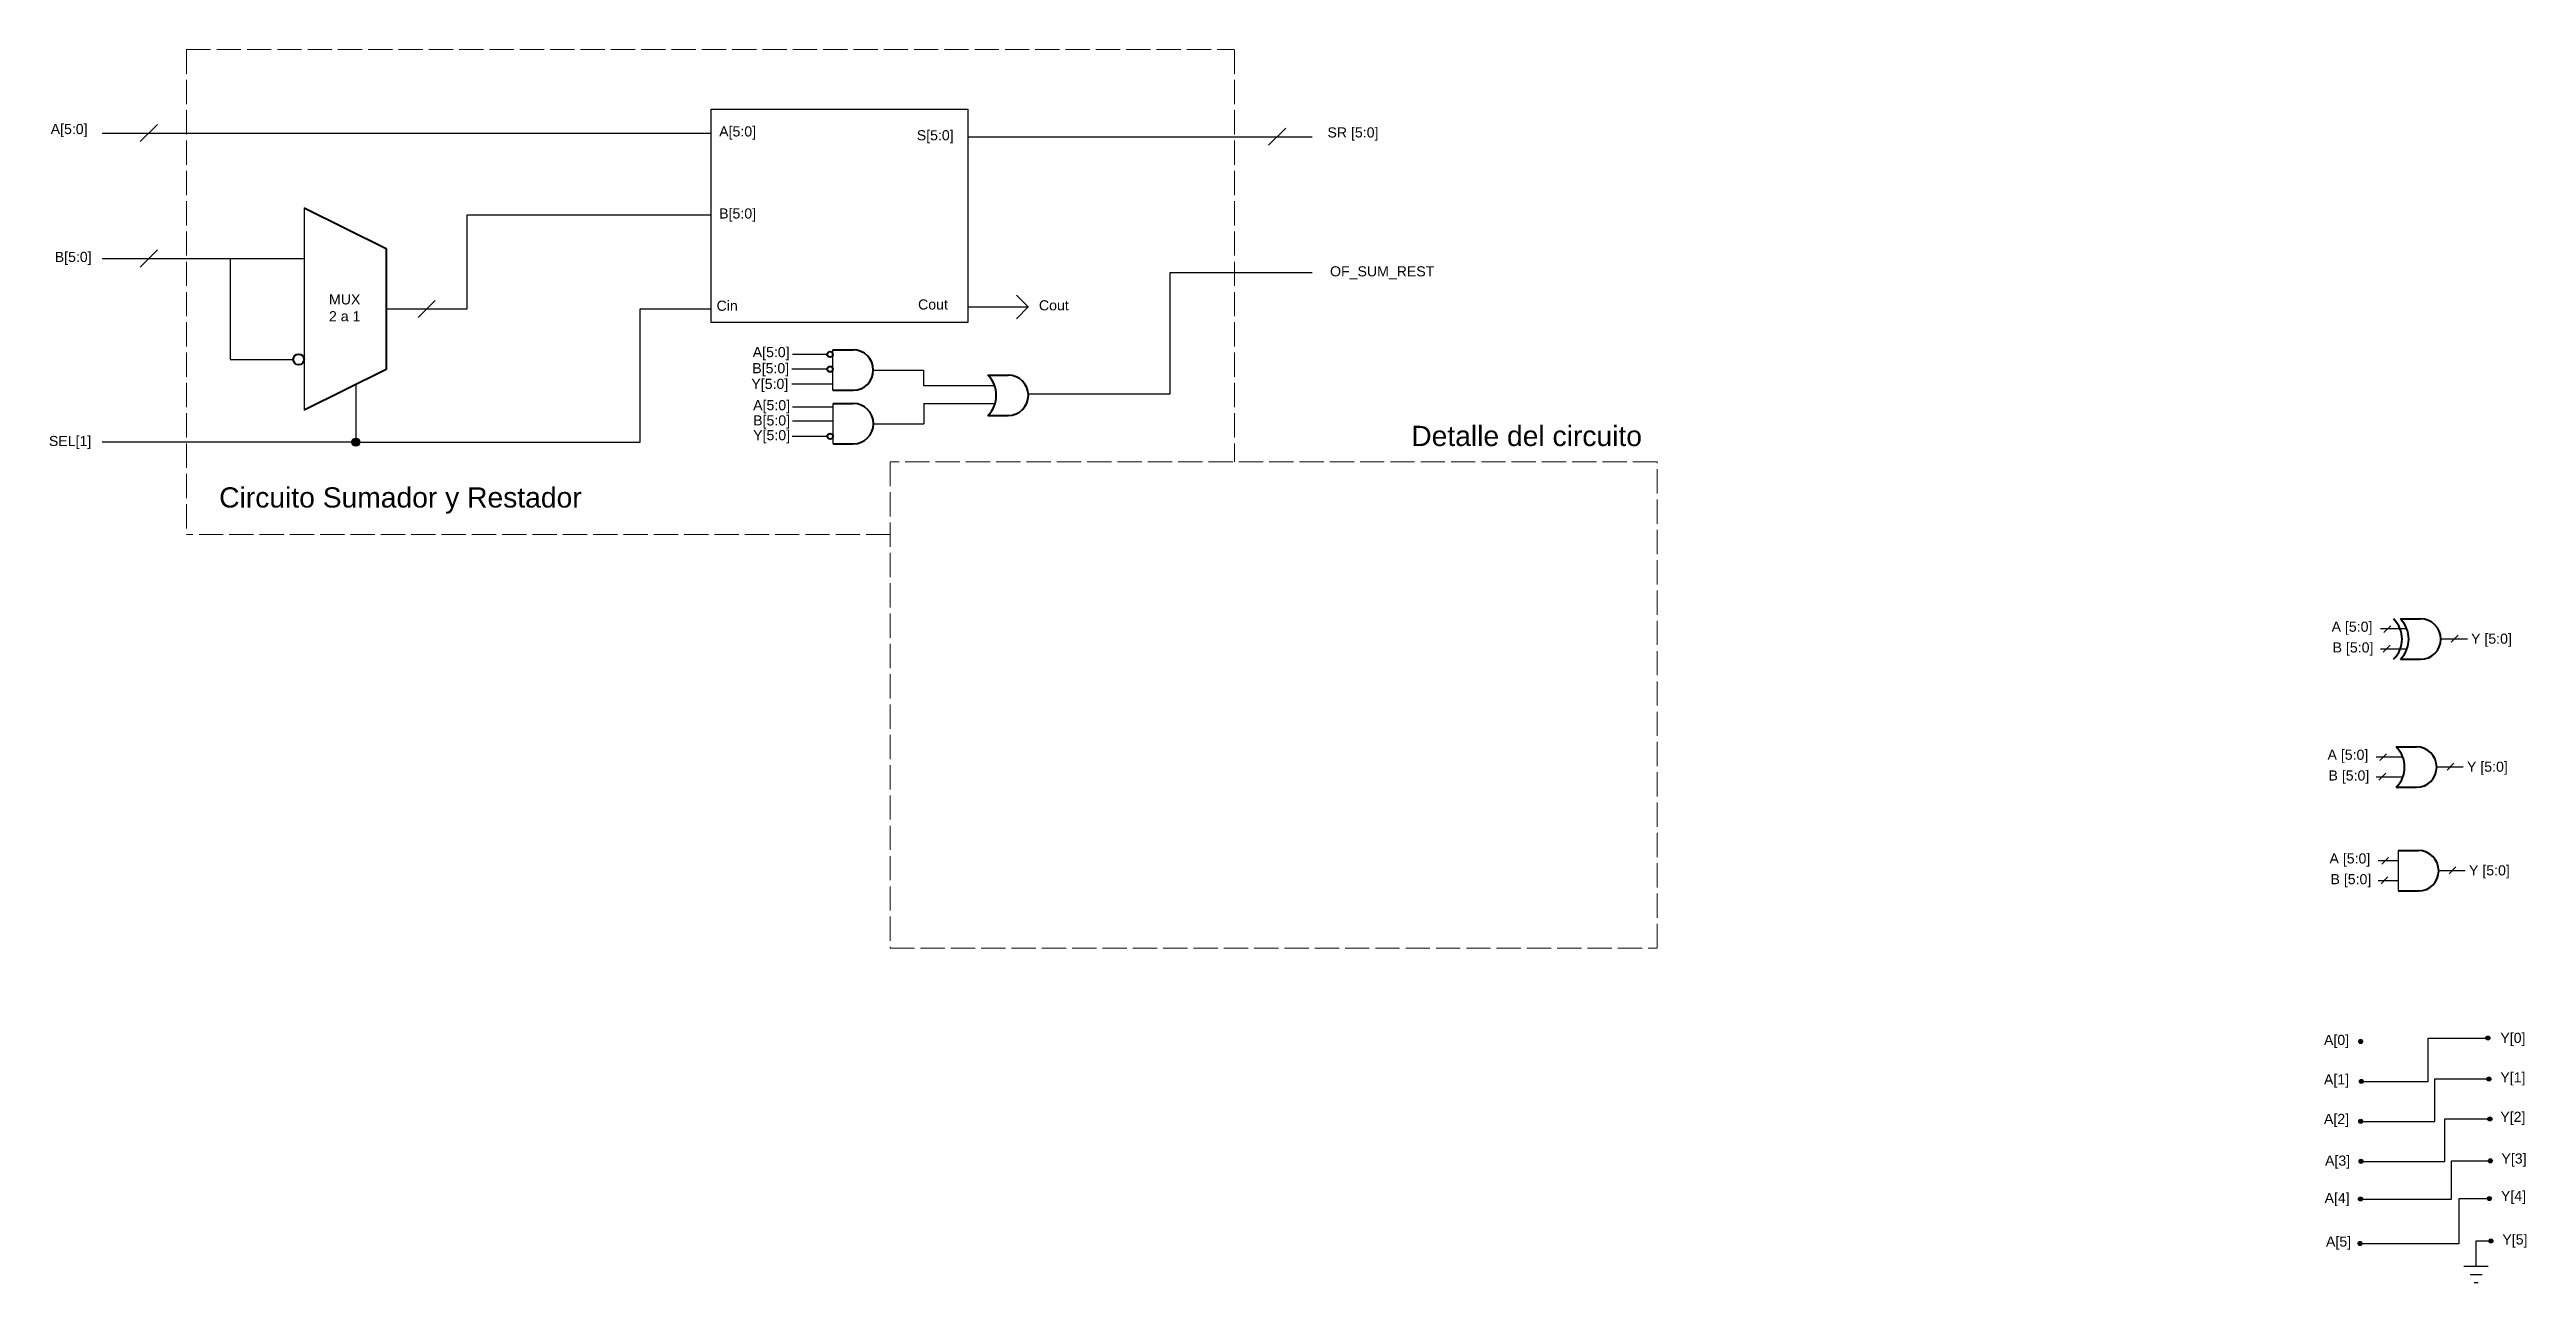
# Model space of a CAD drawing. Header units: millimetres. Extents: x -214 to 2146, y -376 to 1461.
# Drawn here: x 52 to 665, y -376 to -71 of the extents above; entities that cross this region are included whole.
import ezdxf

# ---------------------------------------------------------------- set-up
doc = ezdxf.new("R2010")
doc.units = ezdxf.units.MM
doc.header["$LTSCALE"] = 0.5
doc.linetypes.add('ACAD_ISO02W100', pattern=[15, 12, -3])
for name, color, linetype, lineweight in [('Cables', 7, 'Continuous', 30), ('Componentes', 7, 'Continuous', 40), ('Contorno', 7, 'Continuous', 40), ('Cuadro_dashed', 7, 'ACAD_ISO02W100', 20), ('Modulos', 7, 'Continuous', 40)]:
    doc.layers.add(name, color=color, linetype=linetype, lineweight=lineweight)
doc.layers.add('Texto', color=7, linetype='Continuous')
doc.styles.add('Rotulado', font='arial.ttf', dxfattribs={"height": 10})

msp = doc.modelspace()

# ---------------------------------------------------------------- texts
at = {"layer": 'Texto', "color": 7, "char_height": 2.5, "attachment_point": 1, "style": 'Rotulado'}
for s, width, heights, insert in [('A[5:0]', 10.3743, [3.2], (52.43, -89.51)), ('A[5:0]', 10.3743, [3.2], (217.79, -90.1)), ('S[5:0]', 10.3743, [3.2], (266.67, -91.05)), ('SR [5:0]', 14.6628, [4.4], (368.26, -90.35)), ('B[5:0]', 10.3743, [3.2], (217.79, -110.4)), ('B[5:0]', 10.3743, [3.2], (53.43, -121.15)), ('OF_SUM_REST', 10.3743, [11.36], (368.9, -124.72)), ('\\pxqc;MUX\\P2 a 1', 10.2326, [7.31], (120.04, -131.66)), ('Cin', 10.3743, [3.2], (217.15, -133.23)), ('Cout', 10.3743, [3.2], (266.99, -132.92)), ('Cout', 10.3743, [3.2], (296.89, -133.13)), ('A[5:0]', 10.3743, [3.2], (226.09, -144.71)), ('Y[5:0]', 10.3743, [3.2], (225.76, -152.57)), ('B[5:0]', 10.3743, [3.2], (225.98, -148.69)), ('A[5:0]', 10.3743, [3.2], (226.2, -157.84)), ('Y[5:0]', 10.3743, [3.2], (226.2, -165.26)), ('B[5:0]', 10.3743, [3.2], (226.2, -161.61)), ('SEL[1]', 10.3743, [3.2], (51.99, -166.7))]:
    msp.add_mtext_dynamic_manual_height_columns(s, width=width, gutter_width=50, heights=heights, dxfattribs=dict(at, insert=insert))
at = {"layer": 'Texto', "style": 'Rotulado'}
for s, width, gutter_width, heights, insert, char_height, attachment_point in [('Detalle del circuito', 60.7557, 50, [9.77], (389, -164.2), 5, 1), ('Circuito Sumador y Restador', 123.5328, 50, [8.37], (94.11, -179.42), 5, 1), ('A [5:0]', 11.3136, 12.5, [4.08], (616.66, -215.91), 2.5, 7), ('B [5:0]', 10.8733, 12.5, [3.86], (616.91, -221.04), 2.5, 7), ('Y [5:0]', 10.8733, 12.5, [3.86], (651.16, -218.87), 2.5, 7), ('A [5:0]', 11.3136, 12.5, [4.08], (615.65, -247.59), 2.5, 7), ('B [5:0]', 10.8733, 12.5, [3.86], (615.89, -252.72), 2.5, 7), ('Y [5:0]', 10.8733, 12.5, [3.86], (650.15, -250.55), 2.5, 7), ('A [5:0]', 11.3136, 12.5, [4.08], (616.14, -273.25), 2.5, 7), ('B [5:0]', 10.8733, 12.5, [3.86], (616.39, -278.37), 2.5, 7), ('Y [5:0]', 10.8733, 12.5, [3.86], (650.65, -276.2), 2.5, 7), ('A[0]', 11.3136, 12.5, [4.08], (614.77, -318.16), 2.5, 7), ('Y[0]', 11.3136, 12.5, [4.08], (658.4, -317.65), 2.5, 7), ('A[1]', 11.3136, 12.5, [4.08], (614.77, -327.93), 2.5, 7), ('Y[1]', 11.3136, 12.5, [4.08], (658.4, -327.42), 2.5, 7), ('A[2]', 11.3136, 12.5, [4.08], (614.77, -337.7), 2.5, 7), ('Y[2]', 11.3136, 12.5, [4.08], (658.4, -337.19), 2.5, 7), ('A[3]', 11.3136, 12.5, [4.08], (615.04, -348.02), 2.5, 7), ('Y[3]', 11.3136, 12.5, [4.08], (658.67, -347.5), 2.5, 7), ('A[4]', 11.3136, 12.5, [4.08], (614.92, -357.28), 2.5, 7), ('Y[4]', 11.3136, 12.5, [4.08], (658.56, -356.76), 2.5, 7), ('A[5]', 11.3136, 12.5, [4.08], (615.27, -368.05), 2.5, 7), ('Y[5]', 11.3136, 12.5, [4.08], (658.9, -367.53), 2.5, 7)]:
    msp.add_mtext_dynamic_manual_height_columns(s, width=width, gutter_width=gutter_width, heights=heights, dxfattribs=dict(at, insert=insert, char_height=char_height, attachment_point=attachment_point))

# ---------------------------------------------------------------- hatches: boundary and pattern name
at = {"layer": 'Cables'}
h = msp.add_hatch(color=256, dxfattribs=at)
h.dxf.hatch_style = 1
edge = h.paths.add_edge_path()
edge.add_arc((127.92, -168.24), 1, 0, 360)
h = msp.add_hatch(color=256, dxfattribs=at)
h.dxf.hatch_style = 1
h.paths.add_polyline_path([(624.37, -316.55, 1), (623.37, -316.55, 1)])
h = msp.add_hatch(color=256, dxfattribs=at)
h.dxf.hatch_style = 1
h.paths.add_polyline_path([(655.81, -315.69, 1), (654.81, -315.69, 1)])
h = msp.add_hatch(color=256, dxfattribs=at)
h.dxf.hatch_style = 1
h.paths.add_polyline_path([(624.53, -326.43, 1), (623.53, -326.43, 1)])
h = msp.add_hatch(color=256, dxfattribs=at)
h.dxf.hatch_style = 1
h.paths.add_polyline_path([(656.06, -325.82, 1), (655.06, -325.82, 1)])
h = msp.add_hatch(color=256, dxfattribs=at)
h.dxf.hatch_style = 1
h.paths.add_polyline_path([(624.37, -336.3, 1), (623.37, -336.3, 1)])
h = msp.add_hatch(color=256, dxfattribs=at)
h.dxf.hatch_style = 1
h.paths.add_polyline_path([(656.3, -335.72, 1), (655.3, -335.72, 1)])
h = msp.add_hatch(color=256, dxfattribs=at)
h.dxf.hatch_style = 1
h.paths.add_polyline_path([(624.44, -346.2, 1), (623.44, -346.2, 1)])
h = msp.add_hatch(color=256, dxfattribs=at)
h.dxf.hatch_style = 1
h.paths.add_polyline_path([(656.43, -346.07, 1), (655.43, -346.07, 1)])
h = msp.add_hatch(color=256, dxfattribs=at)
h.dxf.hatch_style = 1
h.paths.add_polyline_path([(624.31, -355.53, 1), (623.31, -355.53, 1)])
h = msp.add_hatch(color=256, dxfattribs=at)
h.dxf.hatch_style = 1
h.paths.add_polyline_path([(656.18, -355.4, 1), (655.18, -355.4, 1)])
h = msp.add_hatch(color=256, dxfattribs=at)
h.dxf.hatch_style = 1
h.paths.add_polyline_path([(624.18, -366.53, 1), (623.18, -366.53, 1)])
h = msp.add_hatch(color=256, dxfattribs=at)
h.dxf.hatch_style = 1
h.paths.add_polyline_path([(656.56, -365.89, 1), (655.56, -365.89, 1)])

# ---------------------------------------------------------------- linework, layer by layer
at = {"layer": 'Cables', "color": 7}
for p, q in [((65.13, -91.76), (215.86, -91.76)), ((279.27, -92.67), (364.45, -92.67)), ((115.13, -110.29), (115.13, -135.29)), ((155.44, -111.96), (215.83, -111.96)), ((65.13, -122.79), (115.13, -122.79)), ((96.84, -122.79), (96.84, -147.79)), ((279.27, -134.79), (294.27, -134.79)), ((115.13, -135.29), (115.13, -160.29)), ((198.28, -135.29), (215.83, -135.29)), ((244.53, -146.56), (235.9, -146.56)), ((245.91, -150.4), (245.91, -145.4)), ((96.84, -147.79), (112.46, -147.79)), ((244.52, -150.19), (235.73, -150.19)), ((245.91, -155.4), (245.91, -150.4)), ((255.91, -150.4), (268.3, -150.4)), ((268.3, -150.41), (268.3, -154.19)), ((127.92, -153.99), (127.92, -168.24)), ((245.97, -163.67), (245.97, -158.67)), ((268.3, -154.19), (285.86, -154.19)), ((268.38, -158.67), (286.04, -158.67)), ((268.38, -158.67), (268.38, -163.67)), ((294.27, -156.27), (329.36, -156.27)), ((245.97, -168.67), (245.97, -163.67)), ((255.97, -163.67), (268.38, -163.67)), ((244.59, -166.83), (235.81, -166.83)), ((635.29, -214.47), (628.73, -214.47)), ((635.29, -219.47), (628.73, -219.47)), ((650.24, -216.97), (643.67, -216.97)), ((634.27, -246.15), (627.71, -246.15)), ((634.27, -251.15), (627.71, -251.15)), ((649.22, -248.65), (642.66, -248.65)), ((633.16, -271.8), (628.21, -271.8)), ((649.72, -274.3), (643.16, -274.3)), ((633.16, -276.8), (628.21, -276.8)), ((649.41, -372.17), (655.41, -372.17)), ((650.91, -374.17), (653.91, -374.17)), ((651.91, -376.17), (652.91, -376.17))]:
    msp.add_line(p, q, dxfattribs=at)
at = {"layer": 'Cables'}
for p, q in [((74.57, -93.88), (78.81, -89.63)), ((353.7, -94.79), (357.94, -90.55)), ((155.44, -135.29), (155.44, -111.96)), ((74.57, -124.91), (78.81, -120.66)), ((329.36, -156.27), (329.36, -126.27)), ((329.36, -126.27), (364.45, -126.27)), ((143.31, -137.41), (147.56, -133.16)), ((291.36, -131.86), (294.26, -134.79)), ((291.36, -137.72), (294.26, -134.79)), ((135.44, -135.29), (155.44, -135.29)), ((198.28, -168.24), (198.28, -135.29)), ((245.79, -153.89), (235.79, -153.89)), ((245.92, -163.05), (235.92, -163.05)), ((245.96, -159.59), (235.96, -159.59)), ((127.92, -168.24), (65.13, -168.24)), ((127.92, -168.24), (198.28, -168.24)), ((629.57, -215.37), (631.28, -213.65)), ((629.4, -220.19), (631.11, -218.48)), ((646.23, -217.71), (647.94, -216)), ((628.38, -251.87), (630.09, -250.16)), ((628.56, -247.04), (630.27, -245.33)), ((645.21, -249.39), (646.93, -247.67)), ((633.16, -269.3), (633.16, -279.3)), ((629.05, -272.7), (630.77, -270.99)), ((645.71, -275.04), (647.42, -273.33)), ((628.88, -277.52), (630.59, -275.81)), ((640.55, -326.43), (640.55, -315.69)), ((640.55, -315.69), (654.81, -315.69)), ((624.53, -326.43), (640.55, -326.43)), ((642.22, -336.3), (642.22, -325.82)), ((642.22, -325.82), (655.06, -325.82)), ((624.37, -336.3), (642.22, -336.3)), ((644.66, -346.2), (644.66, -335.72)), ((644.66, -335.72), (655.3, -335.72)), ((624.44, -346.2), (644.66, -346.2)), ((646.33, -355.53), (646.33, -346.07)), ((646.33, -346.07), (655.43, -346.07)), ((624.31, -355.53), (646.33, -355.53)), ((648.18, -366.53), (648.18, -355.4)), ((648.18, -355.4), (655.18, -355.4)), ((624.18, -366.53), (648.18, -366.53)), ((652.41, -372.17), (652.41, -365.89)), ((652.41, -365.89), (656.06, -365.89))]:
    msp.add_line(p, q, dxfattribs=at)
at = {"layer": 'Cables', "color": 7}
msp.add_lwpolyline([(215.85, -85.84), (279.27, -85.84), (279.27, -138.62), (215.85, -138.62)], close=True, dxfattribs=at)
at = {"layer": 'Cables'}
for centre, radius in [((127.92, -168.24), 1), ((623.87, -316.55), 0.5), ((655.31, -315.69), 0.5), ((624.03, -326.43), 0.5), ((655.56, -325.82), 0.5), ((623.87, -336.3), 0.5), ((655.8, -335.72), 0.5), ((623.94, -346.2), 0.5), ((655.93, -346.07), 0.5), ((623.81, -355.53), 0.5), ((655.68, -355.4), 0.5), ((623.68, -366.53), 0.5), ((656.06, -365.89), 0.5)]:
    msp.add_circle(centre, radius, dxfattribs=at)
at = {"layer": 'Componentes', "color": 7}
for p, q in [((633.67, -211.97), (638.67, -211.97)), ((632.66, -243.65), (637.66, -243.65)), ((633.16, -269.3), (638.16, -269.3))]:
    msp.add_line(p, q, dxfattribs=at)
at = {"layer": 'Contorno'}
for p, q in [((245.91, -145.4), (250.91, -145.4)), ((284.28, -151.65), (289.28, -151.65)), ((245.91, -155.4), (250.91, -155.4)), ((245.97, -158.67), (250.97, -158.67)), ((284.28, -161.65), (289.28, -161.65)), ((245.97, -168.67), (250.97, -168.67)), ((633.67, -221.97), (638.67, -221.97)), ((632.66, -253.65), (637.66, -253.65)), ((633.16, -279.3), (638.16, -279.3))]:
    msp.add_line(p, q, dxfattribs=at)
for centre, radius in [((113.78, -147.78), 1.33), ((245.22, -146.53), 0.685), ((245.22, -150.19), 0.685), ((245.26, -166.78), 0.685)]:
    msp.add_circle(centre, radius, dxfattribs=at)
for centre, radius, start, end in [((250.91, -150.4), 5, 270, 90), ((279.28, -156.65), 7.07, 315, 45), ((289.28, -156.65), 5, 270, 90), ((250.97, -163.67), 5, 270, 90), ((627.01, -216.97), 7.07, 315, 45), ((628.67, -216.97), 7.07, 315, 45), ((638.67, -216.97), 5, 270, 90), ((627.66, -248.65), 7.07, 315, 45), ((637.66, -248.65), 5, 270, 90), ((638.16, -274.3), 5, 270, 90)]:
    msp.add_arc(centre, radius, start, end, dxfattribs=at)
at = {"layer": 'Cuadro_dashed', "color": 7}
for p, q in [((86, -71.09), (86, -191.09)), ((86, -71.09), (345.12, -71.09)), ((345.25, -71.09), (345.27, -173.15)), ((260.12, -191.09), (86, -191.09))]:
    msp.add_line(p, q, dxfattribs=at)
at = {"layer": 'Cuadro_dashed'}
for p, q in [((260.12, -173.15), (260.12, -293.43)), ((449.83, -173.15), (260.12, -173.15)), ((449.83, -293.43), (449.83, -173.15)), ((260.12, -293.43), (449.83, -293.43))]:
    msp.add_line(p, q, dxfattribs=at)
at = {"layer": 'Modulos', "color": 7}
for p, q in [((115.13, -110.29), (135.44, -120.29)), ((135.44, -120.29), (135.44, -150.29)), ((135.44, -150.29), (115.13, -160.29))]:
    msp.add_line(p, q, dxfattribs=at)

msp.set_redraw_order([(e.dxf.handle, doc.entitydb.next_handle()) for e in msp.query("TEXT MTEXT ATTDEF DIMENSION ARC_DIMENSION")])  # texts and dimensions are drawn at this point

doc.saveas('drawing.dxf')
